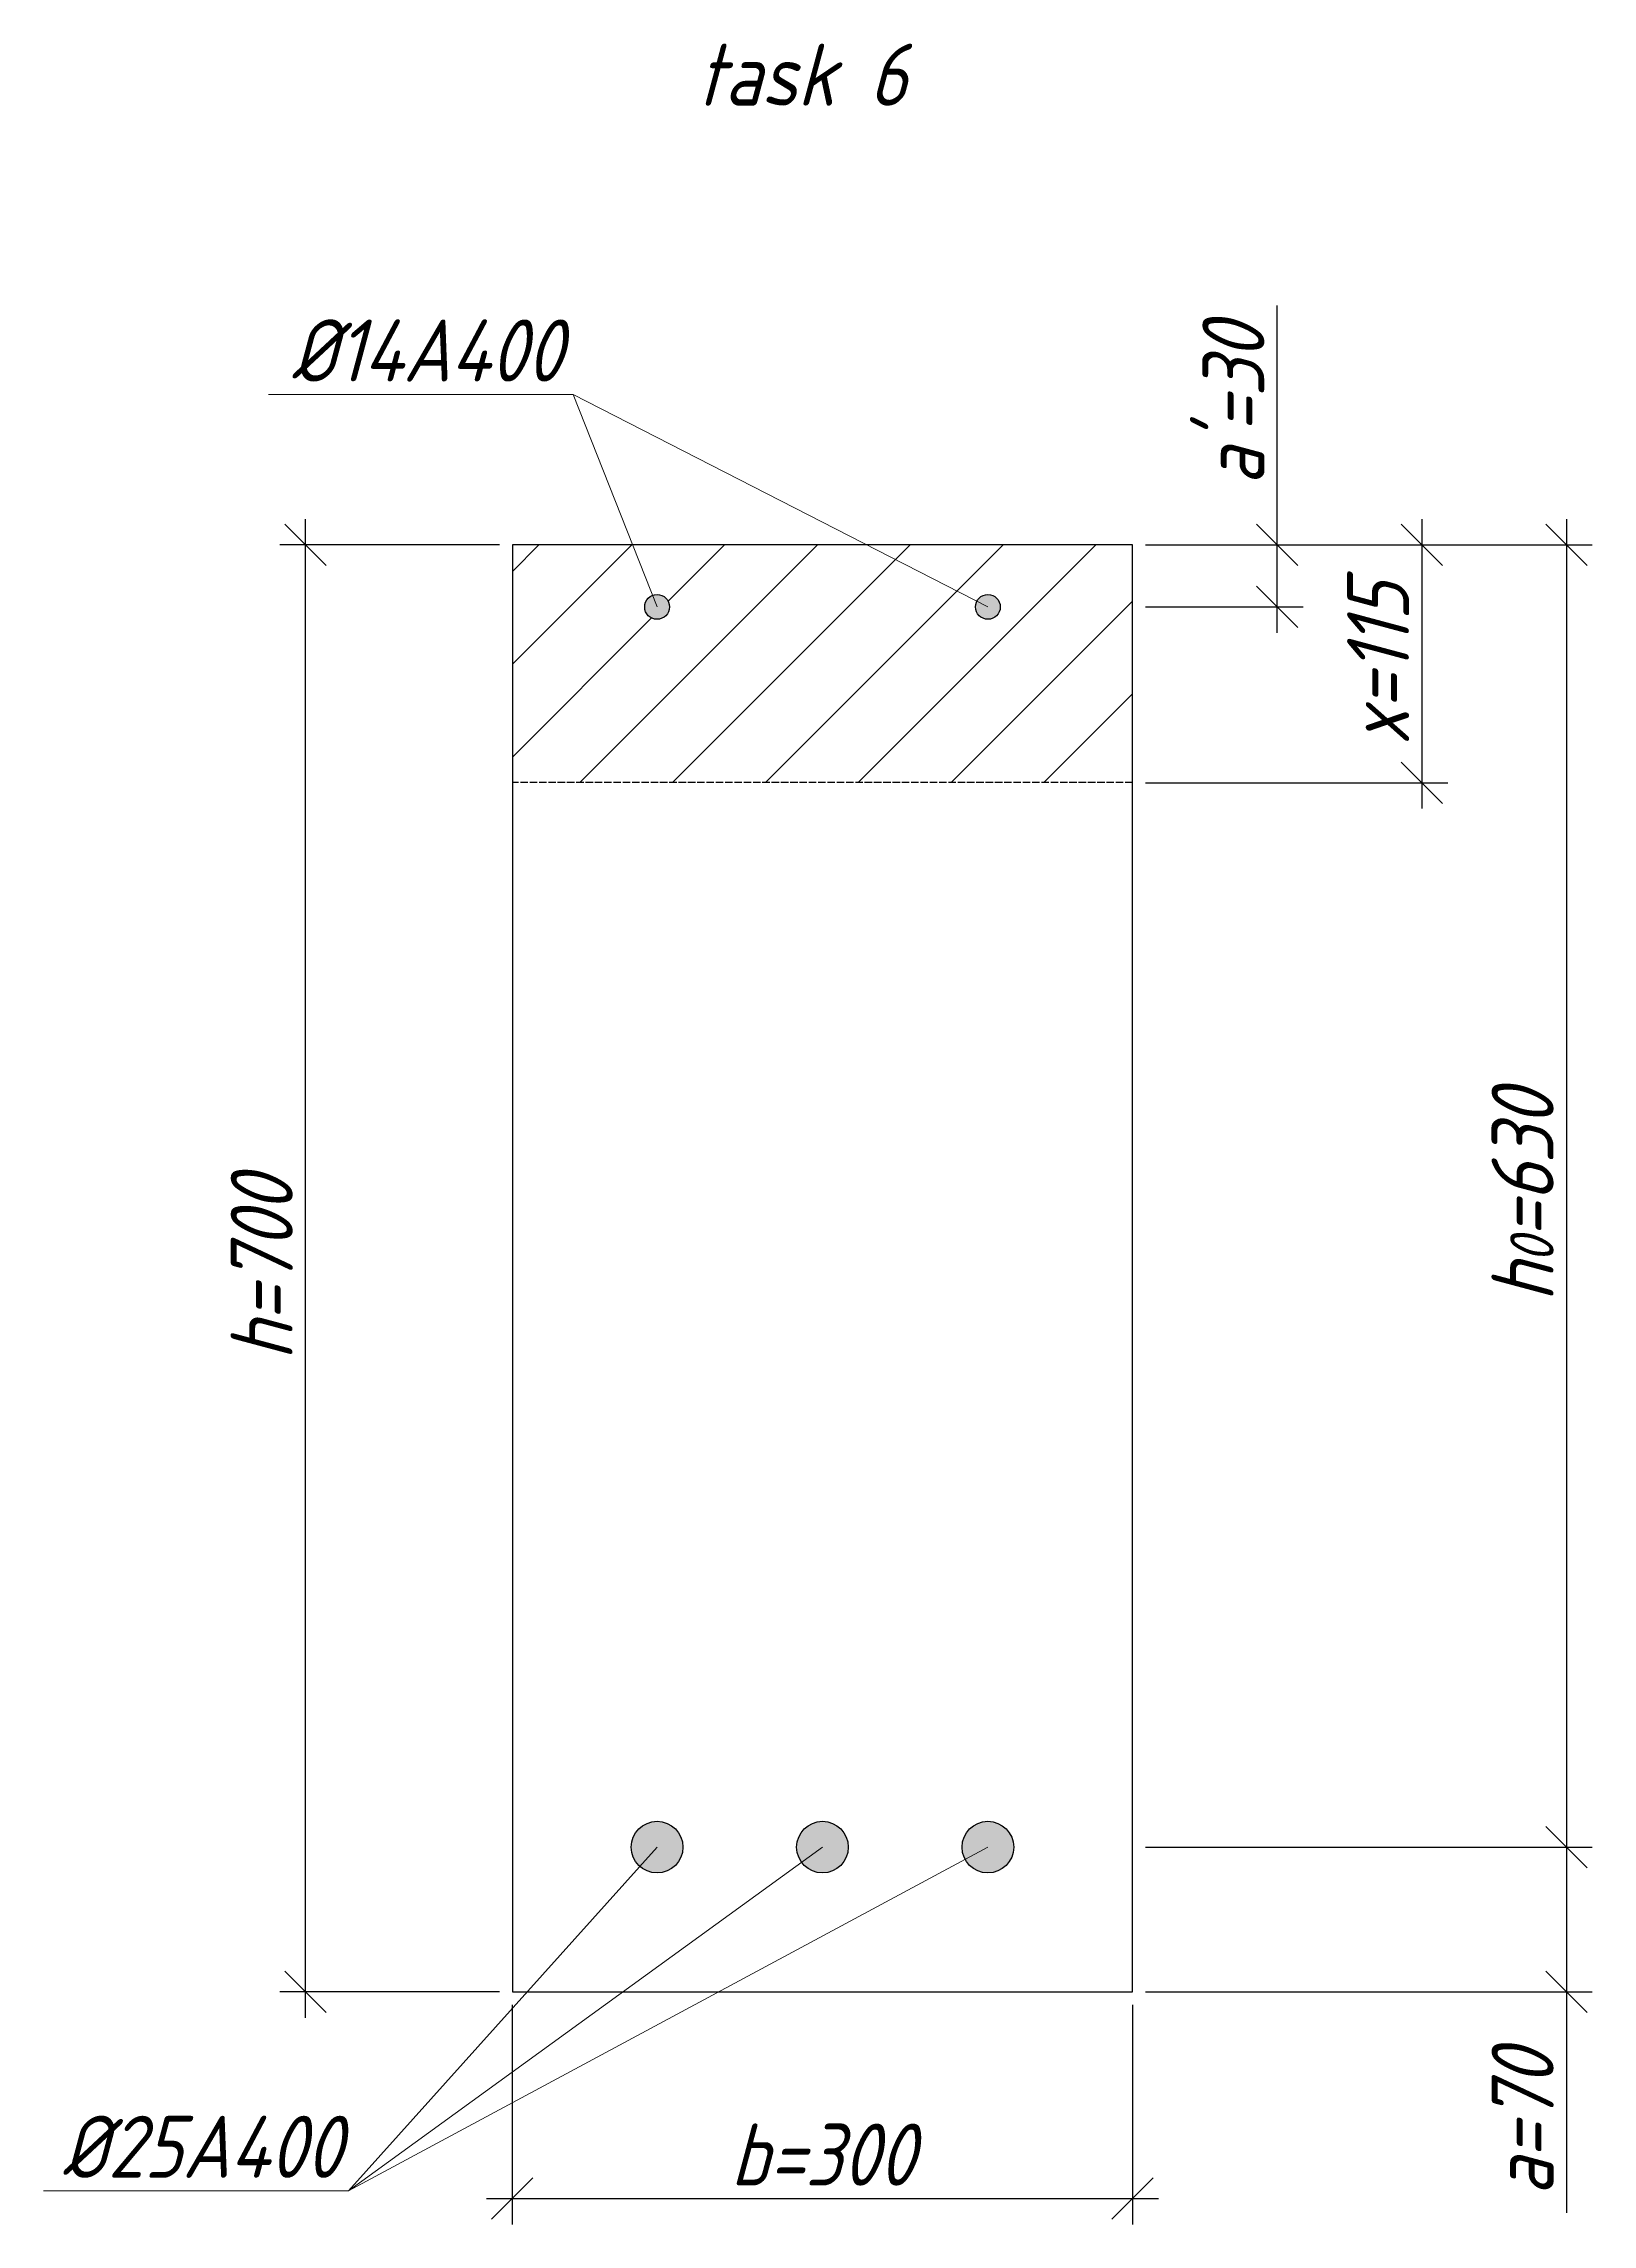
# Model space of a CAD drawing. Header units: millimetres. Extents: x -180 to 58926, y -10791 to 13515.
# Drawn here: x 3475 to 4224, y -6651 to -5596 of the extents above; entities that cross this region are included whole.
import ezdxf

# ---------------------------------------------------------------- set-up
doc = ezdxf.new("R2010")
doc.units = ezdxf.units.MM
doc.linetypes.add('ACAD_ISO02W100', pattern=[15, 12, -3])
for name, color, linetype, lineweight in [('basic', 95, 'Continuous', 30), ('hatch', 117, 'ACAD_ISO02W100', 25), ('hatching', 225, 'Continuous', 20), ('size', 45, 'Continuous', 20), ('text', 13, 'Continuous', 20), ('thin', 153, 'Continuous', 18)]:
    doc.layers.add(name, color=color, linetype=linetype, lineweight=lineweight)
doc.styles.add('Structures', font='isocpeur.ttf', dxfattribs={"width": 0.85, "oblique": 15})
doc.dimstyles.new('Structures', dxfattribs={"dimtxt": 3, "dimasz": 2, "dimexe": 1.25, "dimexo": 0.625, "dimtad": 1, "dimtxsty": 'Structures', "dimblk": 'OBLIQUE', "dimcen": 2.5, "dimdle": 1.25, "dimadec": 0, "dimazin": 0, "dimtfac": 1, "dimtmove": 0, "dimatfit": 3, "dimfxl": 1, "dimarcsym": 0})

msp = doc.modelspace()

# ---------------------------------------------------------------- texts
at = {"layer": 'text', "char_height": 30, "width": 137.52879, "attachment_point": 5, "style": 'Structures'}
for s, insert in [('task 6', (3841.536, -5610.971)), ('%%C14A400', (3659.994, -5744.445)), ('%%C25A400', (3551.205, -6613.441))]:
    msp.add_mtext(s, dxfattribs=dict(at, insert=insert))

# ---------------------------------------------------------------- blocks, each defined once
blk = doc.blocks.new('_Oblique')
at = {"color": 0, "linetype": 'ByBlock', "lineweight": -2}
blk.add_line((-0.5, -0.5), (0.5, 0.5), dxfattribs=at)
blk = doc.blocks.new('*D235')
at = {"layer": 'Defpoints', "color": 0, "transparency": 16777216}
for p in [(3701.4, -6538.5), (4001.4, -6538.5), (4001.4, -6638.5)]:
    blk.add_point(p, dxfattribs=at)
at = {"layer": 'size', "color": 0, "lineweight": -2, "transparency": 16777216}
for p, q in [((3701.4, -6544.7), (3701.4, -6651)), ((4001.4, -6544.7), (4001.4, -6651)), ((3688.9, -6638.5), (4013.9, -6638.5))]:
    blk.add_line(p, q, dxfattribs=at)
at = {"layer": 'size', "color": 0, "lineweight": -2, "transparency": 16777216, "xscale": 20, "yscale": 20, "zscale": 20, "rotation": 180}
blk.add_blockref('_Oblique', (3701.4, -6638.5), dxfattribs=at)
at = {"layer": 'size', "color": 0, "lineweight": -2, "transparency": 16777216, "xscale": 20, "yscale": 20, "zscale": 20}
blk.add_blockref('_Oblique', (4001.4, -6638.5), dxfattribs=at)
at = {"layer": 'size', "color": 0, "transparency": 16777216, "insert": (3851.4, -6617.2), "char_height": 30, "attachment_point": 5, "style": 'Structures'}
blk.add_mtext('b=300', dxfattribs=at)
blk = doc.blocks.new('*D236')
at = {"layer": 'Defpoints', "color": 0, "transparency": 16777216}
for p in [(3601.4, -5838.5), (3701.4, -5838.5), (3701.4, -6538.5)]:
    blk.add_point(p, dxfattribs=at)
at = {"layer": 'size', "color": 0, "lineweight": -2, "transparency": 16777216}
for p, q in [((3601.4, -6551), (3601.4, -5826)), ((3695.2, -5838.5), (3588.9, -5838.5)), ((3695.2, -6538.5), (3588.9, -6538.5))]:
    blk.add_line(p, q, dxfattribs=at)
at = {"layer": 'size', "color": 0, "lineweight": -2, "transparency": 16777216, "xscale": 20, "yscale": 20, "zscale": 20}
for p, rotation in [((3601.4, -5838.5), 90), ((3601.4, -6538.5), 270)]:
    blk.add_blockref('_Oblique', p, dxfattribs=dict(at, rotation=rotation))
at = {"layer": 'size', "color": 0, "transparency": 16777216, "insert": (3580.2, -6188.5), "char_height": 30, "attachment_point": 5, "rotation": 90, "style": 'Structures'}
blk.add_mtext('h=700', dxfattribs=at)
blk = doc.blocks.new('*D237')
at = {"layer": 'Defpoints', "color": 0, "transparency": 16777216}
for p in [(4001.4, -5838.5), (4001.4, -6468.5), (4211.3, -6468.5)]:
    blk.add_point(p, dxfattribs=at)
at = {"layer": 'size', "color": 0, "lineweight": -2, "transparency": 16777216}
for p, q in [((4211.3, -5826), (4211.3, -6481)), ((4007.7, -5838.5), (4223.8, -5838.5)), ((4007.7, -6468.5), (4223.8, -6468.5))]:
    blk.add_line(p, q, dxfattribs=at)
at = {"layer": 'size', "color": 0, "lineweight": -2, "transparency": 16777216, "xscale": 20, "yscale": 20, "zscale": 20}
for p, rotation in [((4211.3, -5838.5), 90), ((4211.3, -6468.5), 270)]:
    blk.add_blockref('_Oblique', p, dxfattribs=dict(at, rotation=rotation))
at = {"layer": 'size', "color": 0, "transparency": 16777216, "insert": (4190.1, -6153.5), "char_height": 30, "attachment_point": 5, "rotation": 90, "style": 'Structures'}
blk.add_mtext('h{\\H0.7x;\\S^ 0;}=630', dxfattribs=at)
blk = doc.blocks.new('*D238')
at = {"layer": 'Defpoints', "color": 0, "transparency": 16777216}
for p in [(4001.4, -6468.5), (4001.4, -6538.5), (4211.3, -6538.5)]:
    blk.add_point(p, dxfattribs=at)
at = {"layer": 'size', "color": 0, "lineweight": -2, "transparency": 16777216}
for p, q in [((4211.3, -6456), (4211.3, -6538.5)), ((4007.7, -6468.5), (4223.8, -6468.5)), ((4007.7, -6538.5), (4223.8, -6538.5)), ((4211.3, -6538.5), (4211.3, -6645.3))]:
    blk.add_line(p, q, dxfattribs=at)
at = {"layer": 'size', "color": 0, "lineweight": -2, "transparency": 16777216, "xscale": 20, "yscale": 20, "zscale": 20}
for p, rotation in [((4211.3, -6468.5), 90), ((4211.3, -6538.5), 270)]:
    blk.add_blockref('_Oblique', p, dxfattribs=dict(at, rotation=rotation))
at = {"layer": 'size', "color": 0, "transparency": 16777216, "insert": (4190.1, -6601.9), "char_height": 30, "attachment_point": 5, "rotation": 90, "style": 'Structures'}
blk.add_mtext('a=70', dxfattribs=at)
blk = doc.blocks.new('*D239')
at = {"layer": 'Defpoints', "color": 0, "transparency": 16777216}
for p in [(4001.4, -5838.5), (4071.4, -5838.5), (4001.4, -5868.5)]:
    blk.add_point(p, dxfattribs=at)
at = {"layer": 'size', "color": 0, "lineweight": -2, "transparency": 16777216}
for p, q in [((4071.4, -5838.5), (4071.4, -5722.7)), ((4007.7, -5838.5), (4083.9, -5838.5)), ((4071.4, -5881), (4071.4, -5838.5)), ((4007.7, -5868.5), (4083.9, -5868.5))]:
    blk.add_line(p, q, dxfattribs=at)
at = {"layer": 'size', "color": 0, "lineweight": -2, "transparency": 16777216, "xscale": 20, "yscale": 20, "zscale": 20}
for p, rotation in [((4071.4, -5838.5), 90), ((4071.4, -5868.5), 270)]:
    blk.add_blockref('_Oblique', p, dxfattribs=dict(at, rotation=rotation))
at = {"layer": 'size', "color": 0, "transparency": 16777216, "insert": (4050.2, -5770.6), "char_height": 30, "attachment_point": 5, "rotation": 90, "style": 'Structures'}
blk.add_mtext("a'=30", dxfattribs=at)
blk = doc.blocks.new('*D240')
at = {"layer": 'Defpoints', "color": 0, "transparency": 16777216}
for p in [(4001.4, -5838.5), (4001.4, -5953.5), (4141.4, -5953.5)]:
    blk.add_point(p, dxfattribs=at)
at = {"layer": 'size', "color": 0, "lineweight": -2, "transparency": 16777216}
for p, q in [((4141.4, -5826), (4141.4, -5966)), ((4007.7, -5838.5), (4153.9, -5838.5)), ((4007.7, -5953.5), (4153.9, -5953.5))]:
    blk.add_line(p, q, dxfattribs=at)
at = {"layer": 'size', "color": 0, "lineweight": -2, "transparency": 16777216, "xscale": 20, "yscale": 20, "zscale": 20}
for p, rotation in [((4141.4, -5838.5), 90), ((4141.4, -5953.5), 270)]:
    blk.add_blockref('_Oblique', p, dxfattribs=dict(at, rotation=rotation))
at = {"layer": 'size', "color": 0, "transparency": 16777216, "insert": (4120.2, -5896), "char_height": 30, "attachment_point": 5, "rotation": 90, "style": 'Structures'}
blk.add_mtext('x=115', dxfattribs=at)

# ---------------------------------------------------------------- dimensions: what is measured, and where the dimension line sits
at = {"layer": 'size'}
for base, p1, p2, text, picture, middle in [((4071.44, -5838.454), (4001.44, -5868.454), (4001.44, -5838.454), "a'=<>", '*D239', (4050.19, -5770.572)), ((3601.44, -5838.454), (3701.44, -6538.454), (3701.44, -5838.454), 'h=<>', '*D236', (3580.19, -6188.454)), ((4211.344, -6468.454), (4001.44, -5838.454), (4001.44, -6468.454), 'h{\\H0.7x;\\S^ 0;}=<>', '*D237', (4190.094, -6153.454)), ((4141.44, -5953.454), (4001.44, -5838.454), (4001.44, -5953.454), 'x=<>', '*D240', (4120.19, -5895.954)), ((4211.344, -6538.454), (4001.44, -6468.454), (4001.44, -6538.454), 'a=<>', '*D238', (4190.094, -6601.873))]:
    dim = msp.add_linear_dim(base=base, p1=p1, p2=p2, angle=90, text=text, dimstyle='Structures', dxfattribs=at)
    dim.commit()
    dim.dimension.update_dxf_attribs({"geometry": picture, "text_midpoint": middle})
dim = msp.add_linear_dim(base=(4001.44, -6638.454), p1=(3701.44, -6538.454), p2=(4001.44, -6538.454), text='b=<>', dimstyle='Structures', dxfattribs=at)
dim.commit()
dim.dimension.update_dxf_attribs({"geometry": '*D235', "text_midpoint": (3851.44, -6617.204)})

# ---------------------------------------------------------------- hatches: boundary and pattern name
at = {"layer": 'basic'}
h = msp.add_hatch(color=256, dxfattribs=at)
h.dxf.hatch_style = 1
h.paths.add_polyline_path([(3765.44, -5868.454, 1), (3777.44, -5868.454, 1)])
h.paths.add_polyline_path([(3925.44, -5868.454, 1), (3937.44, -5868.454, 1)])
h = msp.add_hatch(color=256, dxfattribs=at)
h.dxf.hatch_style = 1
h.paths.add_polyline_path([(3758.94, -6468.454, 1), (3783.94, -6468.454, 1)])
h.paths.add_polyline_path([(3863.94, -6468.454, 1), (3838.94, -6468.454, 1)])
h.paths.add_polyline_path([(3943.94, -6468.454, 1), (3918.94, -6468.454, 1)])
at = {"layer": 'hatching'}
h = msp.add_hatch(dxfattribs=at)
h.set_pattern_fill('ANSI31', color=256, scale=10)
h.set_pattern_definition([(45, (-406.558, -6771.325), (-22.45064, 22.45064), [])])
h.paths.add_polyline_path([(4001.44, -5953.454), (4001.44, -5838.454), (3701.44, -5838.454), (3701.44, -5953.454)])
h.paths.add_polyline_path([(3925.44, -5868.454, -1), (3937.44, -5868.454, -1)], flags=16)
h.paths.add_polyline_path([(3765.44, -5868.454, -1), (3777.44, -5868.454, -1)], flags=16)

# ---------------------------------------------------------------- linework, layer by layer
at = {"layer": 'basic'}
for p, q in [((4001.44, -5838.454), (3701.44, -5838.454)), ((3701.44, -5838.454), (3701.44, -6538.454)), ((4001.44, -6538.454), (4001.44, -5838.454)), ((3701.44, -6538.454), (4001.44, -6538.454))]:
    msp.add_line(p, q, dxfattribs=at)
for centre, radius in [((3771.44, -5868.454), 6), ((3931.44, -5868.454), 6), ((3771.44, -6468.454), 12.5), ((3851.44, -6468.454), 12.5), ((3931.44, -6468.454), 12.5)]:
    msp.add_circle(centre, radius, dxfattribs=at)
at = {"layer": 'hatch', "ltscale": 0.3}
msp.add_line((4001.44, -5953.454), (3701.44, -5953.454), dxfattribs=at)
at = {"layer": 'thin'}
for p, q in [((3730.926, -5765.708), (3583.491, -5765.708)), ((3730.926, -5765.708), (3771.44, -5868.454)), ((3730.926, -5765.708), (3931.44, -5868.454)), ((3771.44, -6468.454), (3622.137, -6634.704)), ((3622.137, -6634.704), (3851.44, -6468.454)), ((3622.137, -6634.704), (3931.44, -6468.454)), ((3622.137, -6634.704), (3474.702, -6634.704))]:
    msp.add_line(p, q, dxfattribs=at)

msp.set_redraw_order([(e.dxf.handle, doc.entitydb.next_handle()) for e in msp.query("TEXT MTEXT ATTDEF DIMENSION ARC_DIMENSION")])  # texts and dimensions are drawn at this point

doc.saveas('drawing.dxf')
